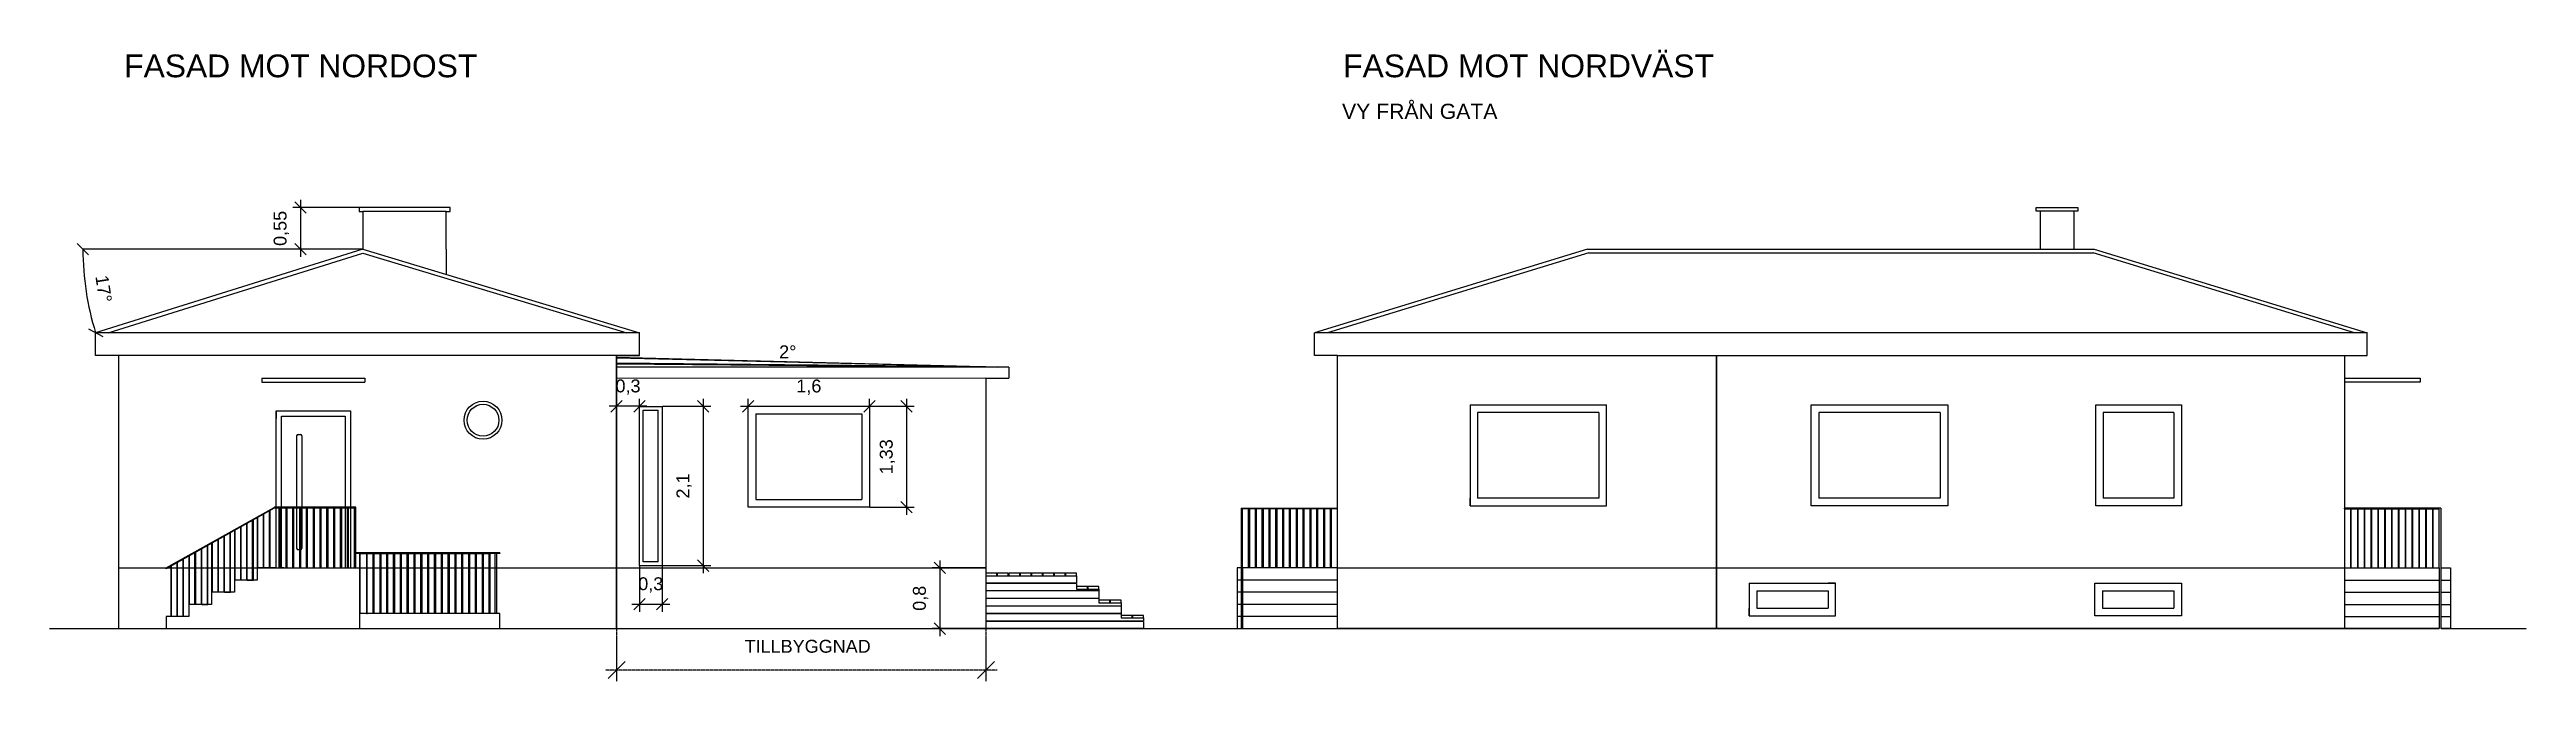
# Model space of a CAD drawing. Header units: millimetres. Extents: x -60009 to 113281, y -58228 to 411188.
# Drawn here: x -48095 to -15433, y 68420 to 76748 of the extents above; entities that cross this region are included whole.
import ezdxf

# ---------------------------------------------------------------- set-up
doc = ezdxf.new("R2010")
doc.units = ezdxf.units.MM
for name, pattern in [('ACAD_ISO02W100', [15, 12, -3]), ('ACAD_ISO04W100', [30, 24, -3, 0, -3]), ('CENTER2', [28.575, 19.05, -3.175, 3.175, -3.175])]:
    doc.linetypes.add(name, pattern=pattern)
doc.layers.get('0').update_dxf_attribs({"color": 1})
for name, color, linetype in [('Angivelser', 7, 'Continuous'), ('Fönster', 1, 'Continuous'), ('Förtydligande', 8, 'CENTER2'), ('Grundritningar', 1, 'Continuous'), ('Mått', 4, 'Continuous'), ('Rörelsefogar', 1, 'CENTER2')]:
    doc.layers.add(name, color=color, linetype=linetype)
doc.styles.get("Standard").update_dxf_attribs({"font": 'Arial.ttf', "height": 170})
doc.dimstyles.new('Egen dimension', dxfattribs={"dimscale": 10, "dimtxt": 2.5, "dimasz": 15, "dimexe": 10, "dimexo": 0.625, "dimgap": 15, "dimtad": 1, "dimlfac": 0.001, "dimtxsty": 'Standard', "dimblk": 'OBLIQUE', "dimblk1": 'OBLIQUE', "dimblk2": 'OBLIQUE', "dimcen": 20, "dimdle": 10, "dimadec": 0, "dimazin": 0, "dimtfac": 1, "dimtmove": 0, "dimatfit": 3, "dimldrblk": 'OPEN90', "dimfxl": 1, "dimarcsym": 0})
doc.dimstyles.new('ISO-25', dxfattribs={"dimscale": 10, "dimtxt": 2.5, "dimasz": 15, "dimexe": 10, "dimexo": 0.625, "dimgap": 15, "dimtad": 1, "dimlfac": 0.001, "dimtxsty": 'Standard', "dimblk": 'OBLIQUE', "dimblk1": 'OBLIQUE', "dimblk2": 'OBLIQUE', "dimcen": 20, "dimdle": 10, "dimadec": 0, "dimazin": 0, "dimtfac": 1, "dimtmove": 0, "dimatfit": 3, "dimldrblk": 'OPEN90', "dimfxl": 1, "dimarcsym": 0})

# ---------------------------------------------------------------- blocks, each defined once
blk = doc.blocks.new('_Oblique')
at = {"color": 0, "linetype": 'ByBlock', "lineweight": -2}
blk.add_line((-0.5, -0.5), (0.5, 0.5), dxfattribs=at)
blk = doc.blocks.new('*D118')
at = {"layer": 'Defpoints', "color": 0, "ltscale": 10, "transparency": 16777216}
for p in [(-47655, 74116), (-43963, 74116), (-43963, 74116), (-47636, 73744), (-47487, 73016)]:
    blk.add_point(p, dxfattribs=at)
at = {"layer": 'Mått', "color": 0, "lineweight": -2, "ltscale": 10, "transparency": 16777216}
blk.add_arc((-43963, 74116), 3692, 180, 197.3318, dxfattribs=at)
at = {"layer": 'Mått', "color": 0, "lineweight": -2, "ltscale": 10, "transparency": 16777216, "xscale": 150, "yscale": 150, "zscale": 150}
for p, rotation in [((-47655, 74116), 89.9999999999998), ((-47487, 73016), 287.3317977329665)]:
    blk.add_blockref('_Oblique', p, dxfattribs=dict(at, rotation=rotation))
at = {"layer": 'Mått', "color": 0, "ltscale": 10, "transparency": 16777216, "insert": (-47380, 73595), "char_height": 170, "attachment_point": 5, "rotation": 278.6659}
blk.add_mtext('17°', dxfattribs=at)
blk = doc.blocks.new('_Open90')
at = {"color": 0, "linetype": 'ByBlock', "lineweight": -2}
for p, q in [((0, 0), (-1, 0)), ((-0.5, 0.5), (0, 0)), ((0, 0), (-0.5, -0.5))]:
    blk.add_line(p, q, dxfattribs=at)
blk = doc.blocks.new('*D126')
at = {"layer": 'Defpoints', "color": 0, "transparency": 16777216}
for p in [(-43963, 74666), (-44787, 74116), (-43963, 74116)]:
    blk.add_point(p, dxfattribs=at)
at = {"layer": 'Mått', "color": 0, "lineweight": -2, "transparency": 16777216}
for p, q in [((-43969, 74666), (-44887, 74666)), ((-44787, 74766), (-44787, 74016)), ((-43969, 74116), (-44887, 74116))]:
    blk.add_line(p, q, dxfattribs=at)
at = {"layer": 'Mått', "color": 0, "lineweight": -2, "transparency": 16777216, "xscale": 150, "yscale": 150, "zscale": 150}
for p, rotation in [((-44787, 74666), 90), ((-44787, 74116), 270)]:
    blk.add_blockref('_Oblique', p, dxfattribs=dict(at, rotation=rotation))
at = {"layer": 'Mått', "color": 0, "transparency": 16777216, "insert": (-45039, 74391), "char_height": 170, "attachment_point": 5, "rotation": 90}
blk.add_mtext('0,55', dxfattribs=at)
blk = doc.blocks.new('*D125')
at = {"layer": 'Defpoints', "color": 0, "transparency": 16777216}
for p in [(-40617, 69116), (-35747, 69116), (-40617, 68570)]:
    blk.add_point(p, dxfattribs=at)
at = {"layer": 'Förtydligande', "color": 0, "lineweight": -2, "transparency": 16777216}
for p, q in [((-40617, 69106), (-40617, 68420)), ((-35747, 69106), (-35747, 68420)), ((-35597, 68570), (-40767, 68570))]:
    blk.add_line(p, q, dxfattribs=at)
at = {"layer": 'Förtydligande', "color": 0, "lineweight": -2, "transparency": 16777216, "xscale": 225, "yscale": 225, "zscale": 225, "rotation": 180}
blk.add_blockref('_Oblique', (-40617, 68570), dxfattribs=at)
at = {"layer": 'Förtydligande', "color": 0, "lineweight": -2, "transparency": 16777216, "xscale": 225, "yscale": 225, "zscale": 225}
blk.add_blockref('_Oblique', (-35747, 68570), dxfattribs=at)
at = {"layer": 'Förtydligande', "color": 0, "transparency": 16777216, "insert": (-38098, 68882), "char_height": 170, "attachment_point": 5}
blk.add_mtext('TILLBYGGNAD', dxfattribs=at)
blk = doc.blocks.new('*D135')
at = {"layer": 'Defpoints', "color": 0, "transparency": 16777216}
for p in [(-40017, 72046), (-40017, 69946), (-39474, 69946)]:
    blk.add_point(p, dxfattribs=at)
at = {"layer": 'Mått', "color": 0, "lineweight": -2, "transparency": 16777216}
for p, q in [((-40011, 72046), (-39374, 72046)), ((-39474, 72146), (-39474, 69846)), ((-40011, 69946), (-39374, 69946))]:
    blk.add_line(p, q, dxfattribs=at)
at = {"layer": 'Mått', "color": 0, "lineweight": -2, "transparency": 16777216, "xscale": 150, "yscale": 150, "zscale": 150}
for p, rotation in [((-39474, 72046), 90), ((-39474, 69946), 270)]:
    blk.add_blockref('_Oblique', p, dxfattribs=dict(at, rotation=rotation))
at = {"layer": 'Mått', "color": 0, "transparency": 16777216, "insert": (-39727, 70996), "char_height": 170, "attachment_point": 5, "rotation": 90}
blk.add_mtext('2,1', dxfattribs=at)
blk = doc.blocks.new('*D136')
at = {"layer": 'Defpoints', "color": 0, "transparency": 16777216}
for p in [(-37282, 72046), (-37282, 70716), (-36794, 70716)]:
    blk.add_point(p, dxfattribs=at)
at = {"layer": 'Mått', "color": 0, "lineweight": -2, "transparency": 16777216}
for p, q in [((-37276, 72046), (-36694, 72046)), ((-36794, 72146), (-36794, 70616)), ((-37276, 70716), (-36694, 70716))]:
    blk.add_line(p, q, dxfattribs=at)
at = {"layer": 'Mått', "color": 0, "lineweight": -2, "transparency": 16777216, "xscale": 150, "yscale": 150, "zscale": 150}
for p, rotation in [((-36794, 72046), 90), ((-36794, 70716), 270)]:
    blk.add_blockref('_Oblique', p, dxfattribs=dict(at, rotation=rotation))
at = {"layer": 'Mått', "color": 0, "transparency": 16777216, "insert": (-37046, 71381), "char_height": 170, "attachment_point": 5, "rotation": 90}
blk.add_mtext('1,33', dxfattribs=at)
blk = doc.blocks.new('*D137')
at = {"layer": 'Defpoints', "color": 0, "transparency": 16777216}
for p in [(-38882, 72046), (-37282, 72046), (-37282, 72046)]:
    blk.add_point(p, dxfattribs=at)
at = {"layer": 'Mått', "color": 0, "lineweight": -2, "transparency": 16777216}
for p, q in [((-38982, 72046), (-37182, 72046)), ((-38882, 72052), (-38882, 72146)), ((-37282, 72052), (-37282, 72146))]:
    blk.add_line(p, q, dxfattribs=at)
at = {"layer": 'Mått', "color": 0, "lineweight": -2, "transparency": 16777216, "xscale": 150, "yscale": 150, "zscale": 150, "rotation": 180}
blk.add_blockref('_Oblique', (-38882, 72046), dxfattribs=at)
at = {"layer": 'Mått', "color": 0, "lineweight": -2, "transparency": 16777216, "xscale": 150, "yscale": 150, "zscale": 150}
blk.add_blockref('_Oblique', (-37282, 72046), dxfattribs=at)
at = {"layer": 'Mått', "color": 0, "transparency": 16777216, "insert": (-38082, 72298), "char_height": 170, "attachment_point": 5}
blk.add_mtext('1,6', dxfattribs=at)
blk = doc.blocks.new('*D147')
at = {"layer": 'Defpoints', "color": 0, "transparency": 16777216}
for p in [(-35747, 69916), (-36357, 69116), (-35747, 69116)]:
    blk.add_point(p, dxfattribs=at)
at = {"layer": 'Mått', "color": 0, "lineweight": -2, "transparency": 16777216}
for p, q in [((-35753, 69916), (-36457, 69916)), ((-36357, 70016), (-36357, 69016)), ((-35753, 69116), (-36457, 69116))]:
    blk.add_line(p, q, dxfattribs=at)
at = {"layer": 'Mått', "color": 0, "lineweight": -2, "transparency": 16777216, "xscale": 150, "yscale": 150, "zscale": 150}
for p, rotation in [((-36357, 69916), 90), ((-36357, 69116), 270)]:
    blk.add_blockref('_Oblique', p, dxfattribs=dict(at, rotation=rotation))
at = {"layer": 'Mått', "color": 0, "transparency": 16777216, "insert": (-36609, 69516), "char_height": 170, "attachment_point": 5, "rotation": 90}
blk.add_mtext('0,8', dxfattribs=at)
blk = doc.blocks.new('*D148')
at = {"layer": 'Defpoints', "color": 0, "transparency": 16777216}
for p in [(-40617, 72046), (-40617, 72046), (-40317, 72046)]:
    blk.add_point(p, dxfattribs=at)
at = {"layer": 'Mått', "color": 0, "lineweight": -2, "transparency": 16777216}
for p, q in [((-40217, 72046), (-40717, 72046)), ((-40617, 72052), (-40617, 72146)), ((-40317, 72052), (-40317, 72146))]:
    blk.add_line(p, q, dxfattribs=at)
at = {"layer": 'Mått', "color": 0, "lineweight": -2, "transparency": 16777216, "xscale": 150, "yscale": 150, "zscale": 150, "rotation": 180}
blk.add_blockref('_Oblique', (-40617, 72046), dxfattribs=at)
at = {"layer": 'Mått', "color": 0, "lineweight": -2, "transparency": 16777216, "xscale": 150, "yscale": 150, "zscale": 150}
blk.add_blockref('_Oblique', (-40317, 72046), dxfattribs=at)
at = {"layer": 'Mått', "color": 0, "transparency": 16777216, "insert": (-40467, 72299), "char_height": 170, "attachment_point": 5}
blk.add_mtext('0,3', dxfattribs=at)
blk = doc.blocks.new('*D149')
at = {"layer": 'Defpoints', "color": 0, "transparency": 16777216}
for p in [(-40317, 69946), (-40017, 69946), (-40017, 69439)]:
    blk.add_point(p, dxfattribs=at)
at = {"layer": 'Mått', "color": 0, "lineweight": -2, "transparency": 16777216}
for p, q in [((-40317, 69940), (-40317, 69339)), ((-40017, 69940), (-40017, 69339)), ((-40417, 69439), (-39917, 69439))]:
    blk.add_line(p, q, dxfattribs=at)
at = {"layer": 'Mått', "color": 0, "lineweight": -2, "transparency": 16777216, "xscale": 150, "yscale": 150, "zscale": 150, "rotation": 180}
blk.add_blockref('_Oblique', (-40317, 69439), dxfattribs=at)
at = {"layer": 'Mått', "color": 0, "lineweight": -2, "transparency": 16777216, "xscale": 150, "yscale": 150, "zscale": 150}
blk.add_blockref('_Oblique', (-40017, 69439), dxfattribs=at)
at = {"layer": 'Mått', "color": 0, "transparency": 16777216, "insert": (-40167, 69692), "char_height": 170, "attachment_point": 5}
blk.add_mtext('0,3', dxfattribs=at)

msp = doc.modelspace()

# ---------------------------------------------------------------- linework, layer by layer
at = {"layer": 'Fönster'}
for p, q in [((-29363.43, 72065.864), (-29363.43, 70735.864)), ((-29363.43, 72065.864), (-27563.43, 72065.864)), ((-29363.43, 72065.864), (-29363.43, 71965.864)), ((-29263.43, 71965.864), (-29263.43, 70835.864)), ((-27663.43, 71965.864), (-29263.43, 71965.864)), ((-27663.43, 71965.864), (-27663.43, 70835.864)), ((-27563.43, 70735.864), (-27563.43, 72065.864)), ((-24863.43, 70735.864), (-24863.43, 72065.864)), ((-24863.43, 72065.864), (-23063.43, 72065.864)), ((-24763.43, 71965.864), (-24763.43, 70835.864)), ((-23163.43, 71965.864), (-24763.43, 71965.864)), ((-23163.43, 71965.864), (-23163.43, 70835.864)), ((-23063.43, 72065.864), (-23063.43, 70735.864)), ((-21113.43, 70735.864), (-21113.43, 72065.864)), ((-21113.43, 72065.864), (-19983.43, 72065.864)), ((-21013.43, 71965.864), (-21013.43, 70835.864)), ((-20083.43, 71965.864), (-21013.43, 71965.864)), ((-20083.43, 71965.864), (-20083.43, 70835.864)), ((-19983.43, 72065.864), (-19983.43, 70735.864)), ((-29363.43, 70735.864), (-29363.43, 70835.864)), ((-29363.43, 70735.864), (-27563.43, 70735.864)), ((-27663.43, 70835.864), (-29263.43, 70835.864)), ((-23063.43, 70735.864), (-24863.43, 70735.864)), ((-23163.43, 70835.864), (-24763.43, 70835.864)), ((-19983.43, 70735.864), (-21113.43, 70735.864)), ((-20083.43, 70835.864), (-21013.43, 70835.864)), ((-25683.43, 69715.864), (-25683.43, 69285.864)), ((-25683.43, 69715.864), (-24543.43, 69715.864)), ((-25683.43, 69715.864), (-25683.43, 69615.864)), ((-25683.43, 69715.864), (-25583.43, 69715.864)), ((-25583.43, 69615.864), (-24643.43, 69615.864)), ((-25583.43, 69615.864), (-25583.43, 69385.864)), ((-24543.43, 69715.864), (-24643.43, 69715.864)), ((-24643.43, 69615.864), (-24643.43, 69385.864)), ((-24543.43, 69285.864), (-24543.43, 69715.864)), ((-21123.43, 69285.864), (-21123.43, 69715.864)), ((-21123.43, 69715.864), (-19983.43, 69715.864)), ((-21023.43, 69615.864), (-20083.43, 69615.864)), ((-21023.43, 69615.864), (-21023.43, 69385.864)), ((-20083.43, 69615.864), (-20083.43, 69385.864)), ((-19983.43, 69715.864), (-19983.43, 69285.864)), ((-25683.43, 69285.864), (-25683.43, 69385.864)), ((-25683.43, 69285.864), (-24543.43, 69285.864)), ((-25583.43, 69385.864), (-24643.43, 69385.864)), ((-19983.43, 69285.864), (-21123.43, 69285.864)), ((-21023.43, 69385.864), (-20083.43, 69385.864))]:
    msp.add_line(p, q, dxfattribs=at)
for radius in [250, 210]:
    msp.add_circle((-42378.929, 71862.585), radius, dxfattribs=at)
at = {"layer": 'Förtydligande', "linetype": 'ACAD_ISO04W100', "lineweight": -3, "ltscale": 0.1}
for p, q in [((-48094.778, 69115.864), (-16583.43, 69115.864)), ((-16563.43, 69115.864), (-15433.43, 69115.864))]:
    msp.add_line(p, q, dxfattribs=at)
at = {"layer": 'Grundritningar'}
for p, q in [((-42812.683, 74665.768), (-44012.683, 74665.768)), ((-44012.683, 74665.768), (-44012.683, 74615.768)), ((-44012.683, 74615.768), (-43962.683, 74615.768)), ((-42862.683, 74615.768), (-43962.683, 74615.768)), ((-43962.683, 74615.768), (-43962.683, 74115.768)), ((-42862.683, 74115.768), (-42862.683, 74615.768)), ((-42862.683, 74615.768), (-42812.683, 74615.768)), ((-42812.683, 74615.768), (-42812.683, 74665.768)), ((-21897.732, 74615.864), (-21897.732, 74665.864)), ((-21897.732, 74665.864), (-21347.732, 74665.864)), ((-21847.732, 74615.864), (-21897.732, 74615.864)), ((-21397.732, 74615.864), (-21847.732, 74615.864)), ((-21847.732, 74615.864), (-21847.732, 74115.864)), ((-21397.732, 74115.864), (-21397.732, 74615.864)), ((-21347.732, 74615.864), (-21397.732, 74615.864)), ((-21347.732, 74665.864), (-21347.732, 74615.864)), ((-43962.683, 74115.768), (-47487.179, 73015.864)), ((-47319.808, 73015.864), (-43963.087, 74063.268)), ((-43963.087, 74063.268), (-40484.551, 73015.864)), ((-43962.683, 74115.768), (-40317.179, 73015.864)), ((-42862.683, 74115.768), (-42862.683, 73783.881)), ((-27813.43, 74115.864), (-31413.43, 73015.864)), ((-27798.727, 74068.075), (-31242.325, 73015.864)), ((-27813.43, 74115.864), (-21133.43, 74115.864)), ((-27798.727, 74068.075), (-21147.732, 74067.953)), ((-17701.913, 73015.864), (-21147.732, 74067.953)), ((-21133.43, 74115.864), (-17533.43, 73015.864)), ((-47487.179, 72715.864), (-47487.179, 73015.864)), ((-40317.179, 73015.864), (-47487.179, 73015.864)), ((-40317.179, 72715.864), (-40317.179, 73015.864)), ((-31413.43, 72715.864), (-31413.43, 73015.864)), ((-17533.43, 73015.864), (-31413.43, 73015.864)), ((-17533.43, 72715.864), (-17533.43, 73015.864)), ((-47187.179, 72715.864), (-47487.179, 72715.864)), ((-40317.179, 72715.864), (-47187.179, 72715.864)), ((-47187.179, 72715.864), (-47187.179, 69915.864)), ((-40617.179, 72715.864), (-40317.179, 72715.864)), ((-40617.179, 72715.864), (-40617.179, 69115.864)), ((-40617.179, 72694.148), (-40617.179, 72715.864)), ((-40617.179, 72715.864), (-40617.179, 72694.148)), ((-40617.179, 72615.867), (-40617.179, 72684.148)), ((-40617.179, 72585.864), (-40617.179, 72605.864)), ((-40617.179, 71815.864), (-40617.179, 72585.864)), ((-31113.43, 72715.864), (-31413.43, 72715.864)), ((-31113.43, 72715.864), (-17833.43, 72715.864)), ((-31113.43, 69915.864), (-31113.43, 72715.864)), ((-17833.43, 72715.864), (-17833.43, 69915.864)), ((-17833.43, 72715.864), (-17533.43, 72715.864)), ((-17833.43, 72715.864), (-17833.43, 72415.864)), ((-45297.179, 72415.864), (-45297.179, 72365.864)), ((-45297.179, 72415.864), (-43937.179, 72415.864)), ((-45297.179, 72365.864), (-43937.179, 72365.864)), ((-43937.179, 72415.864), (-43937.179, 72365.864)), ((-35747.179, 72415.864), (-35747.179, 69555.864)), ((-17833.43, 72415.864), (-16833.43, 72415.864)), ((-16833.43, 72365.864), (-17833.43, 72365.864)), ((-16833.43, 72415.864), (-16833.43, 72365.864)), ((-45107.179, 69915.864), (-45107.179, 71985.864)), ((-45107.179, 71985.864), (-44127.179, 71985.864)), ((-45107.179, 71985.864), (-44617.179, 71985.864)), ((-45107.179, 71985.864), (-45107.179, 71885.864)), ((-45037.179, 71885.864), (-45037.179, 71915.864)), ((-45037.179, 69915.864), (-45037.179, 71915.864)), ((-45037.179, 71915.864), (-44197.179, 71915.864)), ((-45037.179, 71915.864), (-44837.179, 71915.864)), ((-44197.179, 71915.864), (-44197.179, 69915.864)), ((-44127.179, 71985.864), (-44127.179, 69915.864)), ((-40317.179, 69945.864), (-40317.179, 72045.864)), ((-40317.179, 72045.864), (-40017.179, 72045.864)), ((-40267.179, 69995.864), (-40267.179, 71995.864)), ((-40267.179, 71995.864), (-40067.179, 71995.864)), ((-40067.179, 69995.864), (-40067.179, 71995.864)), ((-40017.179, 72045.864), (-40017.179, 69945.864)), ((-38882.179, 70715.864), (-38882.179, 72045.864)), ((-37282.179, 72045.864), (-38882.179, 72045.864)), ((-38782.179, 71945.864), (-38782.179, 70815.864)), ((-38782.179, 71945.864), (-37382.179, 71945.864)), ((-37382.179, 71945.864), (-37382.179, 70815.864)), ((-37282.179, 72045.864), (-37282.179, 70715.864)), ((-44837.179, 71655.864), (-44837.179, 70175.864)), ((-44817.179, 71675.864), (-44787.179, 71675.864)), ((-44767.179, 71655.864), (-44767.179, 70175.864)), ((-40617.179, 69815.864), (-40617.179, 71815.864)), ((-46557.179, 69915.864), (-45131.318, 70713.319)), ((-45131.318, 70703.319), (-46557.179, 69905.864)), ((-45407.18, 69755.864), (-45407.18, 70549.036)), ((-45357.18, 70577), (-45357.18, 69915.864)), ((-45347.18, 69915.864), (-45347.18, 70582.592)), ((-45277.18, 70621.742), (-45277.18, 69915.864)), ((-45267.18, 69915.864), (-45267.18, 70627.335)), ((-45197.18, 70666.484), (-45197.18, 69915.864)), ((-45187.18, 69915.864), (-45187.18, 70672.077)), ((-45107.179, 70715.864), (-45121.556, 70715.864)), ((-44076.705, 70705.864), (-45121.556, 70705.864)), ((-44076.705, 70715.864), (-45112.002, 70715.864)), ((-45066.248, 69915.864), (-45066.248, 70705.864)), ((-45056.248, 70705.864), (-45056.248, 69915.864)), ((-44976.248, 69915.864), (-44976.248, 70705.864)), ((-44966.248, 70705.864), (-44966.248, 69915.864)), ((-44886.248, 69915.864), (-44886.248, 70705.864)), ((-44876.248, 70705.864), (-44876.248, 69915.864)), ((-44796.248, 69915.864), (-44796.248, 70705.864)), ((-44786.248, 70705.864), (-44786.248, 69915.864)), ((-44706.248, 69915.864), (-44706.248, 70705.864)), ((-44696.248, 70705.864), (-44696.248, 69915.864)), ((-44616.248, 69915.864), (-44616.248, 70705.864)), ((-44606.248, 70705.864), (-44606.248, 69915.864)), ((-44526.248, 69915.864), (-44526.248, 70705.864)), ((-44516.248, 70705.864), (-44516.248, 69915.864)), ((-44436.248, 69915.864), (-44436.248, 70705.864)), ((-44426.248, 70705.864), (-44426.248, 69915.864)), ((-44346.248, 69915.864), (-44346.248, 70705.864)), ((-44336.248, 70705.864), (-44336.248, 69915.864)), ((-44256.248, 69915.864), (-44256.248, 70705.864)), ((-44246.248, 70705.864), (-44246.248, 69915.864)), ((-44166.248, 69915.864), (-44166.248, 70705.864)), ((-44156.248, 70705.864), (-44156.248, 69915.864)), ((-44056.705, 70715.864), (-44076.705, 70715.864)), ((-44076.705, 70705.864), (-44066.705, 70705.864)), ((-44071.705, 69915.864), (-44071.705, 70705.864)), ((-44066.705, 70705.864), (-44056.705, 70705.864)), ((-44066.705, 70705.864), (-44061.705, 70705.864)), ((-44061.705, 70705.864), (-44061.705, 69915.864)), ((-44056.705, 70705.864), (-44056.705, 70715.864)), ((-37282.179, 70715.864), (-38882.179, 70715.864)), ((-38782.179, 70815.864), (-37382.179, 70815.864)), ((-32383.43, 70705.864), (-32383.43, 69115.864)), ((-32383.43, 70705.864), (-31113.43, 70705.864)), ((-32363.43, 69915.864), (-32363.43, 70695.864)), ((-31113.43, 70695.864), (-32363.43, 70695.864)), ((-32283.43, 69915.864), (-32283.43, 70695.864)), ((-32193.43, 70695.864), (-32273.43, 70695.864)), ((-32273.43, 70695.864), (-32273.43, 69915.864)), ((-32193.43, 69915.864), (-32193.43, 70695.864)), ((-32103.43, 70695.864), (-32183.43, 70695.864)), ((-32183.43, 70695.864), (-32183.43, 69915.864)), ((-32103.43, 69915.864), (-32103.43, 70695.864)), ((-32013.43, 70695.864), (-32093.43, 70695.864)), ((-32093.43, 70695.864), (-32093.43, 69915.864)), ((-32013.43, 69915.864), (-32013.43, 70695.864)), ((-31923.43, 70695.864), (-32003.43, 70695.864)), ((-32003.43, 70695.864), (-32003.43, 69915.864)), ((-31923.43, 69915.864), (-31923.43, 70695.864)), ((-31833.43, 70695.864), (-31913.43, 70695.864)), ((-31913.43, 70695.864), (-31913.43, 69915.864)), ((-31833.43, 69915.864), (-31833.43, 70695.864)), ((-31743.43, 70695.864), (-31823.43, 70695.864)), ((-31823.43, 70695.864), (-31823.43, 69915.864)), ((-31743.43, 69915.864), (-31743.43, 70695.864)), ((-31653.43, 70695.864), (-31733.43, 70695.864)), ((-31733.43, 70695.864), (-31733.43, 69915.864)), ((-31653.43, 69915.864), (-31653.43, 70695.864)), ((-31563.43, 70695.864), (-31643.43, 70695.864)), ((-31643.43, 70695.864), (-31643.43, 69915.864)), ((-31563.43, 69915.864), (-31563.43, 70695.864)), ((-31473.43, 70695.864), (-31553.43, 70695.864)), ((-31553.43, 70695.864), (-31553.43, 69915.864)), ((-31473.43, 69915.864), (-31473.43, 70695.864)), ((-31383.43, 70695.864), (-31463.43, 70695.864)), ((-31463.43, 70695.864), (-31463.43, 69915.864)), ((-31383.43, 69915.864), (-31383.43, 70695.864)), ((-31293.43, 70695.864), (-31373.43, 70695.864)), ((-31373.43, 70695.864), (-31373.43, 69915.864)), ((-31293.43, 69915.864), (-31293.43, 70695.864)), ((-31203.43, 70695.864), (-31283.43, 70695.864)), ((-31283.43, 70695.864), (-31283.43, 69915.864)), ((-31203.43, 69915.864), (-31203.43, 70695.864)), ((-31113.43, 70695.864), (-31193.43, 70695.864)), ((-31193.43, 70695.864), (-31193.43, 69915.864)), ((-17833.43, 70695.864), (-17833.43, 70705.864)), ((-16563.43, 70705.864), (-17833.43, 70705.864)), ((-17833.43, 70695.864), (-16583.43, 70695.864)), ((-17833.43, 70695.864), (-17753.43, 70695.864)), ((-17753.43, 70695.864), (-17753.43, 69915.864)), ((-17743.43, 69915.864), (-17743.43, 70695.864)), ((-17743.43, 70695.864), (-17663.43, 70695.864)), ((-17663.43, 70695.864), (-17663.43, 69915.864)), ((-17653.43, 69915.864), (-17653.43, 70695.864)), ((-17653.43, 70695.864), (-17573.43, 70695.864)), ((-17573.43, 70695.864), (-17573.43, 69915.864)), ((-17563.43, 69915.864), (-17563.43, 70695.864)), ((-17563.43, 70695.864), (-17483.43, 70695.864)), ((-17483.43, 70695.864), (-17483.43, 69915.864)), ((-17473.43, 69915.864), (-17473.43, 70695.864)), ((-17473.43, 70695.864), (-17393.43, 70695.864)), ((-17393.43, 70695.864), (-17393.43, 69915.864)), ((-17383.43, 69915.864), (-17383.43, 70695.864)), ((-17383.43, 70695.864), (-17303.43, 70695.864)), ((-17303.43, 70695.864), (-17303.43, 69915.864)), ((-17293.43, 69915.864), (-17293.43, 70695.864)), ((-17293.43, 70695.864), (-17213.43, 70695.864)), ((-17213.43, 70695.864), (-17213.43, 69915.864)), ((-17203.43, 69915.864), (-17203.43, 70695.864)), ((-17203.43, 70695.864), (-17123.43, 70695.864)), ((-17123.43, 70695.864), (-17123.43, 69915.864)), ((-17113.43, 69915.864), (-17113.43, 70695.864)), ((-17113.43, 70695.864), (-17033.43, 70695.864)), ((-17033.43, 70695.864), (-17033.43, 69915.864)), ((-17023.43, 69915.864), (-17023.43, 70695.864)), ((-17023.43, 70695.864), (-16943.43, 70695.864)), ((-16943.43, 70695.864), (-16943.43, 69915.864)), ((-16933.43, 69915.864), (-16933.43, 70695.864)), ((-16933.43, 70695.864), (-16853.43, 70695.864)), ((-16853.43, 70695.864), (-16853.43, 69915.864)), ((-16843.43, 69915.864), (-16843.43, 70695.864)), ((-16843.43, 70695.864), (-16763.43, 70695.864)), ((-16763.43, 70695.864), (-16763.43, 69915.864)), ((-16753.43, 69915.864), (-16753.43, 70695.864)), ((-16753.43, 70695.864), (-16673.43, 70695.864)), ((-16673.43, 70695.864), (-16673.43, 69915.864)), ((-16663.43, 69915.864), (-16663.43, 70695.864)), ((-16583.43, 69915.864), (-16583.43, 70695.864)), ((-16563.43, 70705.864), (-16563.43, 69115.864)), ((-45957.18, 70241.432), (-45957.18, 69595.864)), ((-45947.18, 69595.864), (-45947.18, 70247.025)), ((-45877.18, 70286.174), (-45877.18, 69595.864)), ((-45867.18, 69595.864), (-45867.18, 70291.767)), ((-45797.18, 70330.917), (-45797.18, 69595.864)), ((-45787.18, 69595.864), (-45787.18, 70336.509)), ((-45717.18, 70375.659), (-45717.18, 69595.864)), ((-45707.18, 69595.864), (-45707.18, 70381.252)), ((-45657.18, 70409.216), (-45657.18, 69755.864)), ((-45647.18, 69755.864), (-45647.18, 70414.809)), ((-45577.18, 70453.958), (-45577.18, 69755.864)), ((-45567.18, 69755.864), (-45567.18, 70459.551)), ((-45497.18, 70498.701), (-45497.18, 69755.864)), ((-45487.18, 69755.864), (-45487.18, 70504.293)), ((-45417.18, 69755.864), (-45417.18, 70543.443)), ((-40617.179, 69555.864), (-40617.179, 70455.864)), ((-47187.179, 69915.864), (-47187.179, 69115.864)), ((-47187.179, 69915.864), (-40617.179, 69915.864)), ((-46557.179, 69905.864), (-46557.179, 69915.864)), ((-46497.188, 69939.416), (-46497.188, 69275.864)), ((-46487.188, 69275.864), (-46487.188, 69945.009)), ((-46417.188, 69984.158), (-46417.188, 69275.864)), ((-46407.188, 69275.864), (-46407.188, 69989.751)), ((-46337.188, 70028.901), (-46337.188, 69275.864)), ((-46327.188, 69275.864), (-46327.188, 70034.493)), ((-46257.18, 70073.648), (-46257.18, 69435.864)), ((-46247.18, 69435.864), (-46247.18, 70079.241)), ((-46177.18, 69435.864), (-46177.18, 70118.39)), ((-46167.18, 69435.864), (-46167.18, 70123.983)), ((-46097.18, 70163.133), (-46097.18, 69435.864)), ((-46087.18, 69435.864), (-46087.18, 70168.725)), ((-46017.18, 70207.875), (-46017.18, 69435.864)), ((-46007.18, 69435.864), (-46007.18, 70213.468)), ((-45107.179, 69915.864), (-45357.179, 69915.864)), ((-45357.179, 69915.864), (-45357.179, 69755.864)), ((-45156.248, 69915.864), (-45146.248, 69915.864)), ((-45107.179, 69915.864), (-44127.179, 69915.864)), ((-45107.179, 69915.864), (-45007.179, 69915.864)), ((-45007.179, 69915.864), (-45037.179, 69915.864)), ((-44787.179, 70155.864), (-44817.179, 70155.864)), ((-44127.179, 69915.864), (-44007.179, 69915.864)), ((-44061.705, 69915.864), (-44071.705, 69915.864)), ((-42157.179, 70115.864), (-44061.705, 70115.864)), ((-42157.179, 70105.864), (-44061.705, 70105.864)), ((-44007.179, 70105.864), (-44007.179, 69315.864)), ((-43997.179, 70105.864), (-44007.179, 70105.864)), ((-44007.179, 69915.864), (-44007.179, 69115.864)), ((-43997.179, 69315.864), (-43997.179, 70105.864)), ((-43997.179, 70105.864), (-43907.179, 70105.864)), ((-43917.179, 70105.864), (-43917.179, 69315.864)), ((-43907.179, 70105.864), (-43917.179, 70105.864)), ((-43907.179, 70105.864), (-43817.179, 70105.864)), ((-43907.179, 69315.864), (-43907.179, 70105.864)), ((-43827.179, 69315.864), (-43827.179, 70105.864)), ((-43817.179, 70105.864), (-43727.179, 70105.864)), ((-43817.179, 70105.864), (-43817.179, 69315.864)), ((-43737.179, 69315.864), (-43737.179, 70105.864)), ((-43727.179, 70105.864), (-43637.179, 70105.864)), ((-43727.179, 70105.864), (-43727.179, 69315.864)), ((-43647.179, 69315.864), (-43647.179, 70105.864)), ((-43637.179, 70105.864), (-43637.179, 69315.864)), ((-43637.179, 70105.864), (-43547.179, 70105.864)), ((-43557.179, 69315.864), (-43557.179, 70105.864)), ((-43547.179, 70105.864), (-43457.179, 70105.864)), ((-43547.179, 70105.864), (-43547.179, 69315.864)), ((-43467.179, 69315.864), (-43467.179, 70105.864)), ((-43457.179, 70105.864), (-43367.179, 70105.864)), ((-43457.179, 70105.864), (-43457.179, 69315.864)), ((-43377.179, 69315.864), (-43377.179, 70105.864)), ((-43367.179, 70105.864), (-43277.179, 70105.864)), ((-43367.179, 70105.864), (-43367.179, 69315.864)), ((-43287.179, 69315.864), (-43287.179, 70105.864)), ((-43277.179, 70105.864), (-43187.179, 70105.864)), ((-43277.179, 70105.864), (-43277.179, 69315.864)), ((-43197.179, 69315.864), (-43197.179, 70105.864)), ((-43187.179, 70105.864), (-43097.179, 70105.864)), ((-43187.179, 70105.864), (-43187.179, 69315.864)), ((-43107.179, 69315.864), (-43107.179, 70105.864)), ((-43097.179, 70105.864), (-43007.179, 70105.864)), ((-43097.179, 70105.864), (-43097.179, 69315.864)), ((-43017.179, 69315.864), (-43017.179, 70105.864)), ((-43007.179, 70105.864), (-42917.179, 70105.864)), ((-43007.179, 70105.864), (-43007.179, 69315.864)), ((-42927.179, 69315.864), (-42927.179, 70105.864)), ((-42917.179, 70105.864), (-42827.179, 70105.864)), ((-42917.179, 70105.864), (-42917.179, 69315.864)), ((-42837.179, 69315.864), (-42837.179, 70105.864)), ((-42827.179, 70105.864), (-42737.179, 70105.864)), ((-42827.179, 70105.864), (-42827.179, 69315.864)), ((-42747.179, 69315.864), (-42747.179, 70105.864)), ((-42737.179, 70105.864), (-42647.179, 70105.864)), ((-42737.179, 70105.864), (-42737.179, 69315.864)), ((-42657.179, 69315.864), (-42657.179, 70105.864)), ((-42647.179, 70105.864), (-42557.179, 70105.864)), ((-42647.179, 70105.864), (-42647.179, 69315.864)), ((-42567.179, 69315.864), (-42567.179, 70105.864)), ((-42557.179, 70105.864), (-42467.179, 70105.864)), ((-42557.179, 70105.864), (-42557.179, 69315.864)), ((-42477.179, 69315.864), (-42477.179, 70105.864)), ((-42467.179, 70105.864), (-42377.179, 70105.864)), ((-42467.179, 70105.864), (-42467.179, 69315.864)), ((-42387.179, 69315.864), (-42387.179, 70105.864)), ((-42377.179, 70105.864), (-42287.179, 70105.864)), ((-42377.179, 70105.864), (-42377.179, 69315.864)), ((-42297.179, 69315.864), (-42297.179, 70105.864)), ((-42287.179, 70105.864), (-42287.179, 69315.864)), ((-42222.179, 70105.864), (-42222.179, 69315.864)), ((-42197.179, 69315.864), (-42197.179, 70105.864)), ((-42157.179, 70115.864), (-42157.179, 70115.864)), ((-42157.179, 70115.864), (-42157.179, 70105.864)), ((-40617.179, 69915.864), (-35747.179, 69915.864)), ((-40167.179, 69945.864), (-40317.179, 69945.864)), ((-40067.179, 69995.864), (-40267.179, 69995.864)), ((-40017.179, 69945.864), (-40167.179, 69945.864)), ((-32383.43, 69915.864), (-32433.43, 69915.864)), ((-32383.43, 69915.864), (-32433.43, 69915.864)), ((-32433.43, 69915.864), (-32433.43, 69115.864)), ((-31113.43, 69915.864), (-32363.43, 69915.864)), ((-32363.43, 69915.864), (-32363.43, 69115.864)), ((-32273.43, 69915.864), (-32283.43, 69915.864)), ((-32183.43, 69915.864), (-32193.43, 69915.864)), ((-32093.43, 69915.864), (-32103.43, 69915.864)), ((-32003.43, 69915.864), (-32013.43, 69915.864)), ((-31913.43, 69915.864), (-31923.43, 69915.864)), ((-31823.43, 69915.864), (-31833.43, 69915.864)), ((-31733.43, 69915.864), (-31743.43, 69915.864)), ((-31643.43, 69915.864), (-31653.43, 69915.864)), ((-31553.43, 69915.864), (-31563.43, 69915.864)), ((-31463.43, 69915.864), (-31473.43, 69915.864)), ((-31373.43, 69915.864), (-31383.43, 69915.864)), ((-31283.43, 69915.864), (-31293.43, 69915.864)), ((-31193.43, 69915.864), (-31203.43, 69915.864)), ((-31113.43, 69115.864), (-31113.43, 69915.864)), ((-31113.43, 69915.864), (-17833.43, 69915.864)), ((-17833.43, 69915.864), (-17833.43, 69115.864)), ((-17833.43, 69915.864), (-17833.43, 69715.864)), ((-17833.43, 69915.864), (-16583.43, 69915.864)), ((-17753.43, 69915.864), (-17743.43, 69915.864)), ((-17663.43, 69915.864), (-17653.43, 69915.864)), ((-17573.43, 69915.864), (-17563.43, 69915.864)), ((-17483.43, 69915.864), (-17473.43, 69915.864)), ((-17393.43, 69915.864), (-17383.43, 69915.864)), ((-17303.43, 69915.864), (-17293.43, 69915.864)), ((-17213.43, 69915.864), (-17203.43, 69915.864)), ((-17123.43, 69915.864), (-17113.43, 69915.864)), ((-17033.43, 69915.864), (-17023.43, 69915.864)), ((-16943.43, 69915.864), (-16933.43, 69915.864)), ((-16853.43, 69915.864), (-16843.43, 69915.864)), ((-16763.43, 69915.864), (-16753.43, 69915.864)), ((-16673.43, 69915.864), (-16663.43, 69915.864)), ((-16583.43, 69915.864), (-16583.43, 69115.864)), ((-16563.43, 69915.864), (-16433.43, 69915.864)), ((-16433.43, 69915.864), (-16433.43, 69115.864)), ((-45657.179, 69595.864), (-45957.179, 69595.864)), ((-45957.179, 69595.864), (-45957.179, 69435.864)), ((-45787.18, 69595.864), (-45707.18, 69595.864)), ((-45357.179, 69755.864), (-45657.179, 69755.864)), ((-45657.179, 69755.864), (-45657.179, 69595.864)), ((-45487.18, 69755.864), (-45417.18, 69755.864)), ((-45417.18, 69755.864), (-45407.18, 69755.864)), ((-40617.179, 69815.864), (-40617.179, 69115.864)), ((-35447.18, 69812.865), (-35452.18, 69812.865)), ((-35147.18, 69812.865), (-35152.18, 69812.865)), ((-34847.18, 69812.865), (-34852.18, 69812.865)), ((-32383.43, 69755.864), (-32433.43, 69755.864)), ((-32383.43, 69595.864), (-32433.43, 69595.864)), ((-31113.43, 69755.864), (-32363.43, 69755.864)), ((-31113.43, 69595.864), (-32363.43, 69595.864)), ((-17833.43, 69755.864), (-16583.43, 69755.864)), ((-17833.43, 69595.864), (-16583.43, 69595.864)), ((-16563.43, 69755.864), (-16433.43, 69755.864)), ((-16563.43, 69595.864), (-16433.43, 69595.864)), ((-46257.179, 69275.864), (-46557.179, 69275.864)), ((-46557.179, 69275.864), (-46557.179, 69115.864)), ((-45957.179, 69435.864), (-46257.179, 69435.864)), ((-46257.179, 69435.864), (-46257.179, 69275.864)), ((-46167.18, 69435.864), (-46177.18, 69435.864)), ((-46097.18, 69435.864), (-46167.18, 69435.864)), ((-46087.18, 69435.864), (-46007.18, 69435.864)), ((-42157.179, 69315.864), (-44007.179, 69315.864)), ((-44007.179, 69315.864), (-43997.179, 69315.864)), ((-43917.179, 69315.864), (-43907.179, 69315.864)), ((-43817.179, 69315.864), (-43827.179, 69315.864)), ((-43727.179, 69315.864), (-43737.179, 69315.864)), ((-43637.179, 69315.864), (-43647.179, 69315.864)), ((-43547.179, 69315.864), (-43557.179, 69315.864)), ((-43457.179, 69315.864), (-43467.179, 69315.864)), ((-43367.179, 69315.864), (-43377.179, 69315.864)), ((-43277.179, 69315.864), (-43287.179, 69315.864)), ((-43187.179, 69315.864), (-43197.179, 69315.864)), ((-43097.179, 69315.864), (-43107.179, 69315.864)), ((-43007.179, 69315.864), (-43017.179, 69315.864)), ((-42917.179, 69315.864), (-42927.179, 69315.864)), ((-42827.179, 69315.864), (-42837.179, 69315.864)), ((-42737.179, 69315.864), (-42747.179, 69315.864)), ((-42647.179, 69315.864), (-42657.179, 69315.864)), ((-42557.179, 69315.864), (-42567.179, 69315.864)), ((-42467.179, 69315.864), (-42477.179, 69315.864)), ((-42377.179, 69315.864), (-42387.179, 69315.864)), ((-42287.179, 69315.864), (-42297.179, 69315.864)), ((-42157.179, 69315.864), (-42197.179, 69315.864)), ((-42157.179, 69115.864), (-42157.179, 69315.864)), ((-33963.702, 69316.864), (-35747.18, 69316.864)), ((-35747.179, 69555.864), (-35747.179, 69115.864)), ((-34258.702, 69512.864), (-34258.702, 69517.864)), ((-32383.43, 69435.864), (-32433.43, 69435.864)), ((-32383.43, 69275.864), (-32433.43, 69275.864)), ((-31113.43, 69435.864), (-32363.43, 69435.864)), ((-31113.43, 69275.864), (-32363.43, 69275.864)), ((-17833.43, 69435.864), (-16583.43, 69435.864)), ((-17833.43, 69275.864), (-16583.43, 69275.864)), ((-16563.43, 69435.864), (-16433.43, 69435.864)), ((-16563.43, 69275.864), (-16433.43, 69275.864)), ((-44007.179, 69115.864), (-42157.179, 69115.864)), ((-44007.179, 69115.864), (-42157.179, 69115.864)), ((-40617.179, 69115.864), (-40607.179, 69115.864)), ((-40617.179, 69115.864), (-40607.179, 69115.864)), ((-40607.179, 69115.864), (-35747.179, 69115.864)), ((-33668.702, 69115.864), (-35747.18, 69115.864)), ((-32433.43, 69115.864), (-31113.43, 69115.864)), ((-17833.43, 69115.864), (-31113.43, 69115.864)), ((-26113.43, 69115.864), (-26123.43, 69115.864)), ((-16583.43, 69115.864), (-17833.43, 69115.864)), ((-16433.43, 69115.864), (-16563.43, 69115.864))]:
    msp.add_line(p, q, dxfattribs=at)
at = {"layer": 'Grundritningar', "lineweight": 211, "ltscale": 0.1}
msp.add_line((-40617.179, 69115.864), (-40617.179, 72715.864), dxfattribs=at)
at = {"layer": 'Grundritningar', "ltscale": 100}
for p, q in [((-40617.179, 72564.148), (-40617.179, 72694.148)), ((-40617.179, 72694.148), (-40617.179, 72684.148)), ((-40617.179, 72694.148), (-35447.179, 72564.148)), ((-40617.179, 72694.148), (-40617.179, 72684.148)), ((-40617.179, 72684.148), (-35447.179, 72564.148)), ((-40617.179, 72615.867), (-40617.179, 72605.864)), ((-35747.179, 72565.864), (-40617.179, 72615.867)), ((-40617.179, 72615.867), (-40617.179, 72605.867)), ((-40617.179, 72605.867), (-40617.179, 72564.148)), ((-40617.179, 72605.867), (-35597.189, 72564.148)), ((-35447.179, 72564.148), (-40617.179, 72564.148)), ((-35747.179, 72415.864), (-40617.179, 72414.101)), ((-35747.179, 72415.864), (-35447.179, 72415.864)), ((-35602.18, 69846.865), (-35747.18, 69846.865)), ((-35747.18, 69812.865), (-35602.18, 69812.865)), ((-35747.18, 69812.864), (-34553.701, 69812.864)), ((-35747.18, 69717.864), (-34553.701, 69717.864)), ((-34553.701, 69712.864), (-35747.18, 69712.864)), ((-35747.18, 69617.864), (-34258.702, 69617.864)), ((-34258.702, 69612.864), (-35747.18, 69612.864)), ((-35602.18, 69812.865), (-35602.18, 69846.865)), ((-35597.18, 69846.865), (-35597.18, 69812.865)), ((-35452.18, 69846.865), (-35597.18, 69846.865)), ((-35597.18, 69812.865), (-35452.18, 69812.865)), ((-35452.18, 69812.865), (-35452.18, 69846.865)), ((-35447.18, 69846.865), (-35447.18, 69812.865)), ((-35302.18, 69846.865), (-35447.18, 69846.865)), ((-35447.18, 69812.865), (-35302.18, 69812.865)), ((-35302.18, 69812.865), (-35302.18, 69846.865)), ((-35297.18, 69846.865), (-35297.18, 69812.865)), ((-35152.18, 69846.865), (-35297.18, 69846.865)), ((-35297.18, 69812.865), (-35152.18, 69812.865)), ((-35152.18, 69812.865), (-35152.18, 69846.865)), ((-35147.18, 69846.865), (-35147.18, 69812.865)), ((-35002.18, 69846.865), (-35147.18, 69846.865)), ((-35147.18, 69812.865), (-35002.18, 69812.865)), ((-35002.18, 69812.865), (-35002.18, 69846.865)), ((-34997.18, 69846.865), (-34997.18, 69812.865)), ((-34852.18, 69846.865), (-34997.18, 69846.865)), ((-34997.18, 69812.865), (-34852.18, 69812.865)), ((-34852.18, 69812.865), (-34852.18, 69846.865)), ((-34847.18, 69846.865), (-34847.18, 69812.865)), ((-34702.18, 69846.865), (-34847.18, 69846.865)), ((-34847.18, 69812.865), (-34702.18, 69812.865)), ((-34702.18, 69812.865), (-34702.18, 69846.865)), ((-34697.18, 69846.865), (-34697.18, 69812.865)), ((-34552.18, 69846.865), (-34697.18, 69846.865)), ((-34697.18, 69812.865), (-34552.18, 69812.865)), ((-34553.701, 69812.864), (-34553.701, 69717.864)), ((-34553.701, 69712.864), (-34553.701, 69671.865)), ((-34553.701, 69671.865), (-34553.701, 69637.865)), ((-34408.701, 69671.865), (-34553.701, 69671.865)), ((-34553.701, 69637.865), (-34408.701, 69637.865)), ((-34552.18, 69812.865), (-34552.18, 69846.865)), ((-34408.701, 69637.865), (-34408.701, 69671.865)), ((-34408.701, 69637.865), (-34403.701, 69637.865)), ((-34403.702, 69671.865), (-34403.702, 69637.865)), ((-34258.702, 69671.865), (-34403.702, 69671.865)), ((-34403.702, 69637.865), (-34258.702, 69637.865)), ((-34258.702, 69637.865), (-34258.702, 69671.865)), ((-34258.702, 69637.865), (-34258.702, 69617.864)), ((-34258.702, 69612.864), (-34258.702, 69517.864)), ((-35747.18, 69517.864), (-34258.702, 69517.864)), ((-34258.702, 69512.864), (-35747.18, 69512.864)), ((-35747.18, 69417.864), (-33963.702, 69417.864)), ((-33963.702, 69411.864), (-35747.18, 69411.864)), ((-33963.702, 69311.864), (-35747.18, 69311.864)), ((-34258.702, 69512.864), (-34258.702, 69491.865)), ((-34258.702, 69491.865), (-34258.702, 69457.865)), ((-34113.702, 69491.865), (-34258.702, 69491.865)), ((-34258.702, 69457.865), (-34113.702, 69457.865)), ((-34113.702, 69457.865), (-34113.702, 69491.865)), ((-34113.702, 69457.865), (-34108.702, 69457.865)), ((-34108.702, 69491.865), (-34108.702, 69457.865)), ((-33963.702, 69491.865), (-34108.702, 69491.865)), ((-34108.702, 69457.865), (-33963.702, 69457.865)), ((-33963.702, 69457.865), (-33963.702, 69491.865)), ((-33963.702, 69457.865), (-33963.702, 69417.864)), ((-33963.702, 69411.864), (-33963.702, 69316.864)), ((-33963.702, 69311.864), (-33963.702, 69290.865)), ((-33963.702, 69290.865), (-33963.702, 69256.865)), ((-33818.702, 69290.865), (-33963.702, 69290.865)), ((-33963.702, 69256.865), (-33818.702, 69256.865)), ((-33818.702, 69256.865), (-33818.702, 69290.865)), ((-33818.702, 69256.865), (-33813.702, 69256.865)), ((-33813.702, 69290.865), (-33813.702, 69256.865)), ((-33668.702, 69290.865), (-33813.702, 69290.865)), ((-33813.702, 69256.865), (-33668.702, 69256.865)), ((-33668.702, 69256.865), (-33668.702, 69290.865)), ((-33668.702, 69256.865), (-33668.702, 69216.864)), ((-47187.179, 69115.864), (-40617.179, 69115.864)), ((-35747.18, 69216.864), (-33668.702, 69216.864)), ((-33668.702, 69210.864), (-35747.18, 69210.864)), ((-33668.702, 69210.864), (-33668.702, 69115.864))]:
    msp.add_line(p, q, dxfattribs=at)
at = {"layer": 'Grundritningar', "linetype": 'ACAD_ISO02W100', "ltscale": 100}
for p, q in [((-35747.179, 72565.864), (-35597.189, 72564.148)), ((-35447.179, 72564.148), (-35447.179, 72415.864)), ((-35747.179, 72415.864), (-35597.189, 72415.864))]:
    msp.add_line(p, q, dxfattribs=at)
at = {"layer": 'Grundritningar'}
for centre, start, end in [((-44817.179, 71655.864), 90, 180), ((-44787.179, 71655.864), 0, 90), ((-45121.556, 70695.864), 90, 119.2174081), ((-45121.556, 70685.864), 90, 119.2174081), ((-44817.179, 70175.864), 180, 270), ((-44787.179, 70175.864), 270, 0)]:
    msp.add_arc(centre, 20, start, end, dxfattribs=at)
at = {"layer": 'Mått', "ltscale": 10}
msp.add_line((-43962.683, 74115.768), (-47654.819, 74115.768), dxfattribs=at)
at = {"layer": 'Rörelsefogar', "lineweight": 211, "ltscale": 0.1}
for p, q in [((-40617.179, 72715.864), (-40617.179, 69115.864)), ((-26113.43, 72715.864), (-26113.43, 69115.864))]:
    msp.add_line(p, q, dxfattribs=at)

# ---------------------------------------------------------------- texts
at = {"layer": 'Angivelser'}
for s, height, p in [('FASAD MOT NORDOST', 300, (-47110.317, 76382.832)), ('FASAD MOT NORDVÄST', 300, (-31036.568, 76382.832)), ('VY FRÅN GATA', 200, (-31051.403, 75833.838))]:
    msp.add_text(s, height=height, dxfattribs=at).set_placement(p)
at = {"layer": 'Mått', "ltscale": 100}
msp.add_text('2°', height=170, dxfattribs=at).set_placement((-38473.667, 72679.28))

# ---------------------------------------------------------------- dimensions: what is measured, and where the dimension line sits
at = {"layer": 'Förtydligande'}
dim = msp.add_linear_dim(base=(-40617.179, 68570.262), p1=(-35747.179, 69115.864), p2=(-40617.179, 69115.864), angle=180, text='TILLBYGGNAD', dimstyle='Egen dimension', override={"dimscale": 15}, dxfattribs=at)
dim.commit()
dim.dimension.update_dxf_attribs({"geometry": '*D125', "text_midpoint": (-38098.132, 68570.262), "dimtype": 160})
at = {"layer": 'Mått'}
for base, p1, p2, angle, dimstyle, picture, middle in [((-44787.097, 74115.768), (-43962.683, 74665.768), (-43962.683, 74115.768), 270, 'ISO-25', '*D126', (-44787.097, 74390.768)), ((-39474.285, 69945.864), (-40017.179, 72045.864), (-40017.179, 69945.864), 90, 'Egen dimension', '*D135', (-39474.285, 70995.864)), ((-36356.782, 69115.864), (-35747.179, 69915.864), (-35747.179, 69115.864), 90, 'Egen dimension', '*D147', (-36356.782, 69515.864))]:
    dim = msp.add_linear_dim(base=base, p1=p1, p2=p2, angle=angle, dimstyle=dimstyle, dxfattribs=at)
    dim.commit()
    dim.dimension.update_dxf_attribs({"geometry": picture, "text_midpoint": middle, "dimtype": 160})
at = {"layer": 'Mått', "ltscale": 10}
dim = msp.add_angular_dim_2l(base=(-47636.065, 73744.112), line1=((-43962.683, 74115.768), (-47654.819, 74115.768)), line2=((-43962.683, 74115.768), (-47487.179, 73015.864)), dimstyle='ISO-25', dxfattribs=at)
dim.commit()
dim.dimension.update_dxf_attribs({"geometry": '*D118', "text_midpoint": (-47379.549, 73594.995)})
at = {"layer": 'Mått'}
for base, p1, p2, picture, middle in [((-40617.179, 72046.228), (-40317.179, 72045.864), (-40617.179, 72045.864), '*D148', (-40467.179, 72046.228)), ((-37282.179, 72045.864), (-38882.179, 72045.864), (-37282.179, 72045.864), '*D137', (-38082.179, 72045.864)), ((-40017.179, 69439.243), (-40317.179, 69945.864), (-40017.179, 69945.864), '*D149', (-40167.179, 69439.243))]:
    dim = msp.add_linear_dim(base=base, p1=p1, p2=p2, dimstyle='Egen dimension', dxfattribs=at)
    dim.commit()
    dim.dimension.update_dxf_attribs({"geometry": picture, "text_midpoint": middle, "dimtype": 160})
dim = msp.add_linear_dim(base=(-36793.642, 70715.864), p1=(-37282.179, 72045.864), p2=(-37282.179, 70715.864), angle=90, dimstyle='Egen dimension', dxfattribs=at)
dim.commit()
dim.dimension.update_dxf_attribs({"geometry": '*D136', "text_midpoint": (-37046.036, 71380.864)})

doc.saveas('drawing.dxf')
